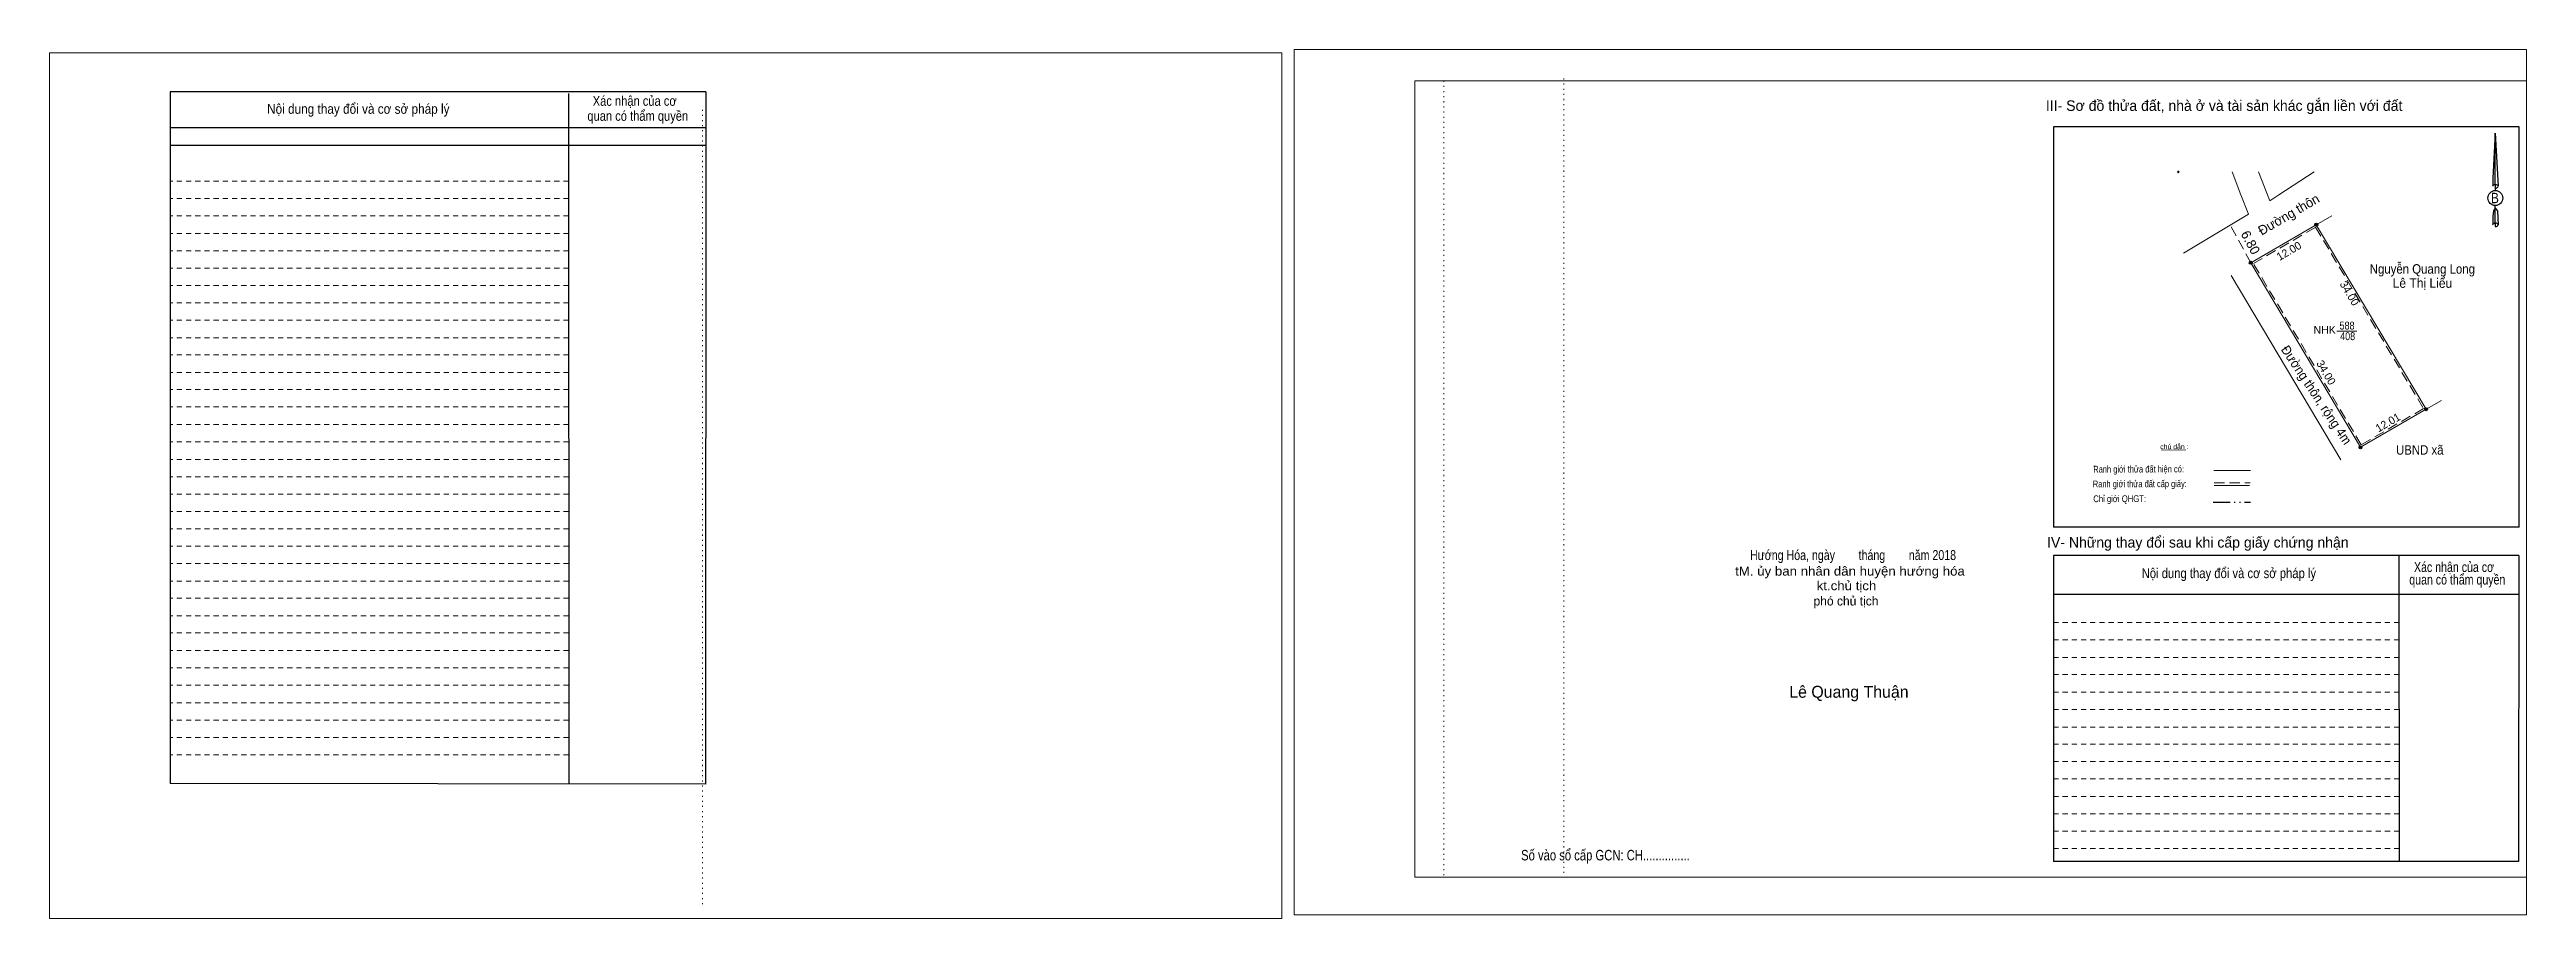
# Model space of a CAD drawing. Header units: metres. Extents: x 548193 to 548858, y 1837750 to 1837898.
# Drawn here: x 548465.7 to 548857.9, y 1837760.6 to 1837898.1 of the extents above; entities that cross this region are included whole.
import ezdxf
from ezdxf.enums import TextEntityAlignment as Align

# ---------------------------------------------------------------- set-up
doc = ezdxf.new("R2010")
doc.units = ezdxf.units.M
doc.header["$LTSCALE"] = 0.54
doc.header["$PDMODE"] = 32
doc.header["$PDSIZE"] = 0.27
for name, pattern in [('DASH_DOUBLE_DOT', [9.2, 5, -1.2, 0.3, -1.2, 0.3, -1.2]), ('DOTTED', [1.5, 0.3, -1.2]), ('MEDIUM_DASHED', [4.5, 3, -1.5]), ('SHORT_DASHED', [2.7, 1.5, -1.2])]:
    doc.linetypes.add(name, pattern=pattern)
for name, color, linetype, lineweight in [('18', 7, 'Continuous', 25), ('28', 7, 'SHORT_DASHED', 13), ('3', 7, 'Continuous', 13), ('5', 7, 'DASH_DOUBLE_DOT', 25), ('55', 7, 'Continuous', 13), ('7', 7, 'Continuous', 13), ('8', 7, 'Continuous', 13)]:
    doc.layers.add(name, color=color, linetype=linetype, lineweight=lineweight)

msp = doc.modelspace()

# ---------------------------------------------------------------- texts
at = {"layer": '18'}
for s, height, width, p in [('B', 1.643, 0.85, (548852.91, 1837873.81)), ('Hướng Hóa, ngày        tháng        năm 2018', 1.573, 0.8, (548751.26, 1837817.34)), ('tM. ủy ban nhân dân huyện hướng hóa', 1.426, 1.1, (548750.775, 1837814.88)), ('kt.chủ tịch', 1.426, 1.1, (548750.22, 1837812.57)), ('Số vào sổ cấp GCN: CH...............', 1.664, 0.8, (548712.05, 1837769.81))]:
    msp.add_text(s, height=height, dxfattribs=dict(at, width=width)).set_placement(p, align=Align.CENTER)
for s, height, p in [('phó chủ tịch', 1.426, (548750.14, 1837810.15)), ('Lê Quang Thuận', 1.883, (548750.605, 1837795.55))]:
    msp.add_text(s, height=height, dxfattribs=at).set_placement(p, align=Align.CENTER)
at = {"layer": '28'}
for s, height, width, p in [('Nội dung thay đổi và cơ sở pháp lý', 1.55, 0.9, (548514.555, 1837887.96)), ('Nội dung thay đổi và cơ sở pháp lý', 1.55, 0.9, (548514.555, 1837887.96)), (' quan có thẩm quyền', 1.55, 0.85, (548558.565, 1837886.85)), (' quan có thẩm quyền', 1.55, 0.85, (548558.565, 1837886.85)), ('Xác nhận của cơ', 1.55, 0.85, (548558.325, 1837889.22)), ('Xác nhận của cơ', 1.55, 0.85, (548558.325, 1837889.22)), ('Xác nhận của cơ', 1.569, 0.8, (548846.425, 1837815.45)), ('Nội dung thay đổi và cơ sở pháp lý', 1.569, 0.85, (548810.775, 1837814.48)), (' quan có thẩm quyền', 1.569, 0.8, (548846.715, 1837813.47))]:
    msp.add_text(s, height=height, dxfattribs=dict(at, width=width)).set_placement(p, align=Align.CENTER)
for s, p in [('III- Sơ đồ thửa đất, nhà ở và tài sản khác gắn liền với đất', (548810.025, 1837888.42)), ('IV- Những thay đổi sau khi cấp giấy chứng nhận', (548805.86, 1837819.31))]:
    msp.add_text(s, height=1.664, dxfattribs=at).set_placement(p, align=Align.CENTER)
at = {"layer": '55'}
for s, height, width, p in [('Ranh giới thửa đất cấp giấy:', 1.069, 0.8, (548796.6737, 1837828.8673)), ('Ranh giới thửa đất hiện có:', 1.074, 0.8, (548796.4787, 1837831.1967)), ('Chỉ giới QHGT:', 1.069, 0.85, (548793.4837, 1837826.5099))]:
    msp.add_text(s, height=height, rotation=0.135, dxfattribs=dict(at, width=width)).set_placement(p, align=Align.CENTER)
at = {"layer": '7'}
msp.add_text('chú dẫn :', height=0.7907, rotation=359.974, dxfattribs=at).set_placement((548802.1448, 1837834.8889), align=Align.CENTER)
at = {"layer": '8'}
for s, rotation, p in [('Đường thôn', 30.153, (548815.96, 1837868.66)), ('6.80', 298.371, (548812.61, 1837868.96))]:
    msp.add_text(s, height=1.5, rotation=rotation, dxfattribs=at).set_placement(p)
for s, rotation, p in [('12.00', 30.153, (548820.5961, 1837865.7057)), ('34.00', 300.767, (548829.3364, 1837859.2347)), ('34.00', 300.761, (548825.6362, 1837846.6947)), ('12.01', 30.088, (548836.2717, 1837838.5655))]:
    msp.add_text(s, height=1.25, rotation=rotation, dxfattribs=at).set_placement(p, align=Align.CENTER)
for s, height, width, p in [('Nguyễn Quang Long', 1.5, 0.9, (548841.415, 1837862.66)), ('Lê Thị Liểu', 1.5, 0.95, (548841.43, 1837860.42)), ('588', 1.25, 0.85, (548829.485, 1837853.82)), ('408', 1.25, 0.85, (548829.585, 1837852.14)), ('UBND xã', 1.5, 0.9, (548841.005, 1837834.02))]:
    msp.add_text(s, height=height, dxfattribs=dict(at, width=width)).set_placement(p, align=Align.CENTER)
msp.add_text('NHK', height=1.25, dxfattribs=at).set_placement((548825.945, 1837853.14), align=Align.CENTER)
at = {"layer": '8', "width": 0.95}
msp.add_text('Đường thôn, rộng 4m', height=1.5, rotation=303.639, dxfattribs=at).set_placement((548824.0168, 1837843.0455), align=Align.CENTER)

# ---------------------------------------------------------------- hatches: boundary and pattern name
at = {"layer": '8'}
for points in [[(548824.8549, 1837870.41, 1), (548824.3851, 1837870.41, 1)], [(548824.8549, 1837870.41, 1), (548824.3851, 1837870.41, 1)], [(548814.4749, 1837864.38, 1), (548814.0051, 1837864.38, 1)], [(548842.2449, 1837841.2, 1), (548841.7751, 1837841.2, 1)], [(548831.8549, 1837835.18, 1), (548831.3851, 1837835.18, 1)]]:
    msp.add_hatch(color=256, dxfattribs=at).paths.add_polyline_path(points)

# ---------------------------------------------------------------- linework, layer by layer
at = {"layer": '18'}
for p, q in [((548852.96, 1837884.91), (548853.41, 1837876.51)), ((548852.96, 1837884.91), (548853.41, 1837876.51)), ((548852.96, 1837884.91), (548853.41, 1837876.51)), ((548852.6, 1837877.79), (548852.55, 1837876.52)), ((548852.96, 1837876.76), (548852.96, 1837876.45)), ((548852.96, 1837876.45), (548852.96, 1837876.22)), ((548852.96, 1837876.22), (548852.96, 1837875.88)), ((548852.96, 1837876.22), (548852.96, 1837875.88)), ((548852.96, 1837876.22), (548852.96, 1837875.88)), ((548853.41, 1837876.51), (548853.41, 1837876.52)), ((548852.96, 1837873.05), (548852.96, 1837873.41)), ((548852.96, 1837873.05), (548852.96, 1837873.41)), ((548852.96, 1837873.05), (548852.96, 1837873.41)), ((548852.96, 1837873.05), (548853.29, 1837872.59)), ((548852.96, 1837873.05), (548853.29, 1837872.59)), ((548852.96, 1837873.05), (548853.29, 1837872.59)), ((548853.29, 1837872.59), (548853.41, 1837870.39)), ((548853.29, 1837872.59), (548853.41, 1837870.39)), ((548853.29, 1837872.59), (548853.41, 1837870.39)), ((548852.96, 1837870.66), (548852.96, 1837870.35)), ((548852.96, 1837870.35), (548852.96, 1837870.1)), ((548853.41, 1837870.39), (548853.41, 1837870.4))]:
    msp.add_line(p, q, dxfattribs=at)
for points in [[(548852.96, 1837876.76), (548852.96, 1837884.91), (548852.6, 1837877.79)], [(548852.96, 1837870.66), (548852.96, 1837873.05), (548852.68, 1837872.59), (548852.6, 1837871.7), (548852.55, 1837870.4)]]:
    msp.add_lwpolyline(points, dxfattribs=at)
msp.add_ellipse((548852.9719, 1837874.6286), major_axis=(0, 1.1963), ratio=0.983453, dxfattribs=at)
for centre, start_param, end_param in [((548852.9723, 1837876.472), 1.57079633, 3.07445202), ((548852.9723, 1837876.472), 0.06714063, 1.57079633), ((548852.9723, 1837876.472), 4.71238898, 6.28318531), ((548852.9723, 1837870.3662), 2.49106941, 3.07427841), ((548852.9723, 1837870.3662), 1.57079633, 2.49106941), ((548852.9723, 1837870.3662), 0.06714063, 1.57079633), ((548852.9723, 1837870.3662), 4.71238898, 6.28318531)]:
    msp.add_ellipse(centre, major_axis=(0.4313, 0), ratio=0.655448, start_param=start_param, end_param=end_param, dxfattribs=at)
at = {"layer": '28', "linetype": 'Continuous', "lineweight": 25}
for p, q in [((548569.61, 1837891.44), (548484.74, 1837891.44)), ((548547.86, 1837891.16), (548547.9, 1837781.92)), ((548569.61, 1837891.44), (548569.54, 1837781.85)), ((548569.61, 1837885.72), (548484.86, 1837885.72)), ((548569.61, 1837885.72), (548484.86, 1837885.72)), ((548569.61, 1837882.96), (548484.86, 1837882.96)), ((548856.74, 1837822.54), (548783.02, 1837822.54)), ((548837.71, 1837818.04), (548837.75, 1837769.66)), ((548856.68, 1837818.04), (548856.66, 1837769.66)), ((548856.66, 1837811.91), (548782.98, 1837811.91)), ((548569.54, 1837781.85), (548484.74, 1837781.97)), ((548856.66, 1837769.66), (548782.98, 1837769.66))]:
    msp.add_line(p, q, dxfattribs=at)
at = {"layer": '28'}
for p, q in [((548547.86, 1837877.31), (548484.74, 1837877.31)), ((548547.86, 1837874.53), (548484.74, 1837874.53)), ((548547.86, 1837871.82), (548484.74, 1837871.82)), ((548547.86, 1837869.02), (548484.74, 1837869.02)), ((548547.86, 1837866.28), (548484.74, 1837866.28)), ((548547.86, 1837863.52), (548484.74, 1837863.52)), ((548547.86, 1837860.78), (548484.74, 1837860.78)), ((548547.86, 1837858.03), (548484.74, 1837858.03)), ((548547.86, 1837855.28), (548484.74, 1837855.28)), ((548547.86, 1837852.53), (548484.74, 1837852.53)), ((548547.86, 1837849.8), (548484.74, 1837849.8)), ((548547.86, 1837847.02), (548484.74, 1837847.02)), ((548547.86, 1837844.31), (548484.74, 1837844.31)), ((548547.86, 1837841.56), (548484.74, 1837841.56)), ((548547.86, 1837838.78), (548484.74, 1837838.78)), ((548547.86, 1837836.06), (548484.74, 1837836.06)), ((548547.86, 1837833.27), (548484.74, 1837833.27)), ((548547.86, 1837830.53), (548484.74, 1837830.53)), ((548547.86, 1837827.77), (548484.74, 1837827.77)), ((548547.86, 1837825.02), (548484.74, 1837825.02)), ((548547.86, 1837822.26), (548484.74, 1837822.26)), ((548547.86, 1837819.52), (548484.74, 1837819.52)), ((548547.86, 1837816.77), (548484.74, 1837816.77)), ((548547.86, 1837814.01), (548484.74, 1837814.01)), ((548547.86, 1837811.3), (548484.74, 1837811.3)), ((548547.86, 1837808.51), (548484.74, 1837808.51)), ((548547.86, 1837805.8), (548484.74, 1837805.8)), ((548837.74, 1837807.46), (548782.98, 1837807.46)), ((548547.86, 1837803.01), (548484.74, 1837803.01)), ((548837.74, 1837804.7), (548782.98, 1837804.7)), ((548837.74, 1837801.93), (548782.98, 1837801.93)), ((548547.86, 1837800.28), (548484.74, 1837800.28)), ((548547.86, 1837797.52), (548484.74, 1837797.52)), ((548837.74, 1837799.21), (548782.98, 1837799.21)), ((548547.86, 1837794.75), (548484.74, 1837794.75)), ((548837.74, 1837796.44), (548782.98, 1837796.44)), ((548837.74, 1837793.68), (548782.98, 1837793.68)), ((548547.86, 1837792.01), (548484.74, 1837792.01)), ((548837.74, 1837790.91), (548782.98, 1837790.91)), ((548547.86, 1837789.26), (548484.74, 1837789.26)), ((548547.86, 1837786.5), (548484.74, 1837786.5)), ((548837.75, 1837788.18), (548782.98, 1837788.18)), ((548837.75, 1837785.44), (548782.98, 1837785.44)), ((548837.75, 1837782.7), (548782.98, 1837782.7)), ((548837.75, 1837779.94), (548782.98, 1837779.94)), ((548837.75, 1837777.18), (548782.98, 1837777.18)), ((548837.75, 1837774.44), (548782.98, 1837774.44)), ((548837.75, 1837771.71), (548782.98, 1837771.71))]:
    msp.add_line(p, q, dxfattribs=at)
at = {"layer": '28', "linetype": 'Continuous', "lineweight": 25}
for points in [[(548569.61, 1837891.44), (548484.74, 1837891.44), (548484.74, 1837781.97)], [(548856.74, 1837822.54), (548856.74, 1837885.89), (548783.02, 1837885.89), (548783.02, 1837822.54)], [(548856.68, 1837818.04), (548782.98, 1837818.04), (548782.98, 1837769.66)]]:
    msp.add_lwpolyline(points, dxfattribs=at)
at = {"layer": '3'}
for p, q in [((548681.88, 1837893.17), (548857.9, 1837893.17)), ((548681.88, 1837767.17), (548681.88, 1837893.17)), ((548857.9, 1837893.17), (548857.9, 1837766.12)), ((548681.88, 1837767.17), (548857.9, 1837767.17))]:
    msp.add_line(p, q, dxfattribs=at)
at = {"layer": '3', "linetype": 'DOTTED'}
for p, q in [((548686.44, 1837893.17), (548686.44, 1837767.17)), ((548705.44, 1837893.54), (548705.44, 1837767.54)), ((548569.06, 1837888.59), (548569.06, 1837762.6))]:
    msp.add_line(p, q, dxfattribs=at)
at = {"layer": '3'}
for points in [[(548465.66, 1837760.63), (548660.81, 1837760.63), (548660.81, 1837897.6), (548465.66, 1837897.6)], [(548465.66, 1837897.6), (548660.81, 1837897.6), (548660.81, 1837760.63), (548465.66, 1837760.63)], [(548465.66, 1837760.63), (548660.81, 1837760.63), (548660.81, 1837897.6), (548465.66, 1837897.6)], [(548662.75, 1837761.2), (548857.9, 1837761.2), (548857.9, 1837898.12), (548662.75, 1837898.12)]]:
    msp.add_lwpolyline(points, close=True, dxfattribs=at)
msp.add_lwpolyline([(548689, 1837893.17), (548857.9, 1837893.17), (548857.9, 1837767.17), (548689, 1837767.17)], dxfattribs=at)
at = {"layer": '5'}
msp.add_line((548808.28, 1837826.49), (548814.22, 1837826.49), dxfattribs=at)
at = {"layer": '55'}
for p, q in [((548808.41, 1837831.49), (548814.22, 1837831.49)), ((548808.45, 1837829.15), (548814.02, 1837829.15)), ((548808.45, 1837829.15), (548814.02, 1837829.15))]:
    msp.add_line(p, q, dxfattribs=at)
at = {"layer": '55', "linetype": 'MEDIUM_DASHED'}
msp.add_line((548808.44, 1837829.56), (548814.14, 1837829.56), dxfattribs=at)
at = {"layer": '7'}
msp.add_line((548800.1, 1837834.74), (548803.94, 1837834.8), dxfattribs=at)
at = {"layer": '8'}
for p, q in [((548812.68, 1837875.12), (548811.27, 1837878.77)), ((548813.86, 1837872.08), (548803.59, 1837865.88)), ((548813.86, 1837872.08), (548812.68, 1837875.12)), ((548824.62, 1837870.41), (548827.08, 1837871.79)), ((548811.12, 1837862.39), (548828.51, 1837833.18)), ((548827.86, 1837853.55), (548831.06, 1837853.55)), ((548842.01, 1837841.2), (548844.47, 1837842.58))]:
    msp.add_line(p, q, dxfattribs=at)
at = {"layer": '8', "linetype": 'MEDIUM_DASHED'}
msp.add_line((548814.24, 1837864.38), (548811.01, 1837870.36), dxfattribs=at)
at = {"layer": '8'}
for points in [[(548815.49, 1837878.77), (548816.91, 1837875.12), (548817.27, 1837874.18)], [(548824.3, 1837878.77), (548818.71, 1837875.12), (548817.27, 1837874.18)]]:
    msp.add_lwpolyline(points, dxfattribs=at)
msp.add_lwpolyline([(548824.62, 1837870.41), (548842.01, 1837841.2), (548831.62, 1837835.18), (548814.24, 1837864.38)], close=True, dxfattribs=at)
msp.add_lwpolyline([(548824.62, 1837870.41), (548842.01, 1837841.2), (548831.62, 1837835.18), (548814.24, 1837864.38)], close=True, dxfattribs=at)
at = {"layer": '8', "linetype": 'MEDIUM_DASHED'}
msp.add_lwpolyline([(548824.51, 1837870), (548841.6, 1837841.31), (548831.73, 1837835.59), (548814.65, 1837864.27)], close=True, dxfattribs=at)
at = {"layer": '8', "lineweight": 25}
for centre in [(548824.62, 1837870.41), (548824.62, 1837870.41), (548814.24, 1837864.38), (548842.01, 1837841.2), (548831.62, 1837835.18)]:
    msp.add_circle(centre, 0.2349, dxfattribs=at)
at = {"layer": '8'}
msp.add_point((548802.77, 1837878.77), dxfattribs=at)

msp.set_redraw_order([(e.dxf.handle, doc.entitydb.next_handle()) for e in msp.query("TEXT MTEXT ATTDEF DIMENSION ARC_DIMENSION")])  # texts and dimensions are drawn at this point

doc.saveas('drawing.dxf')
